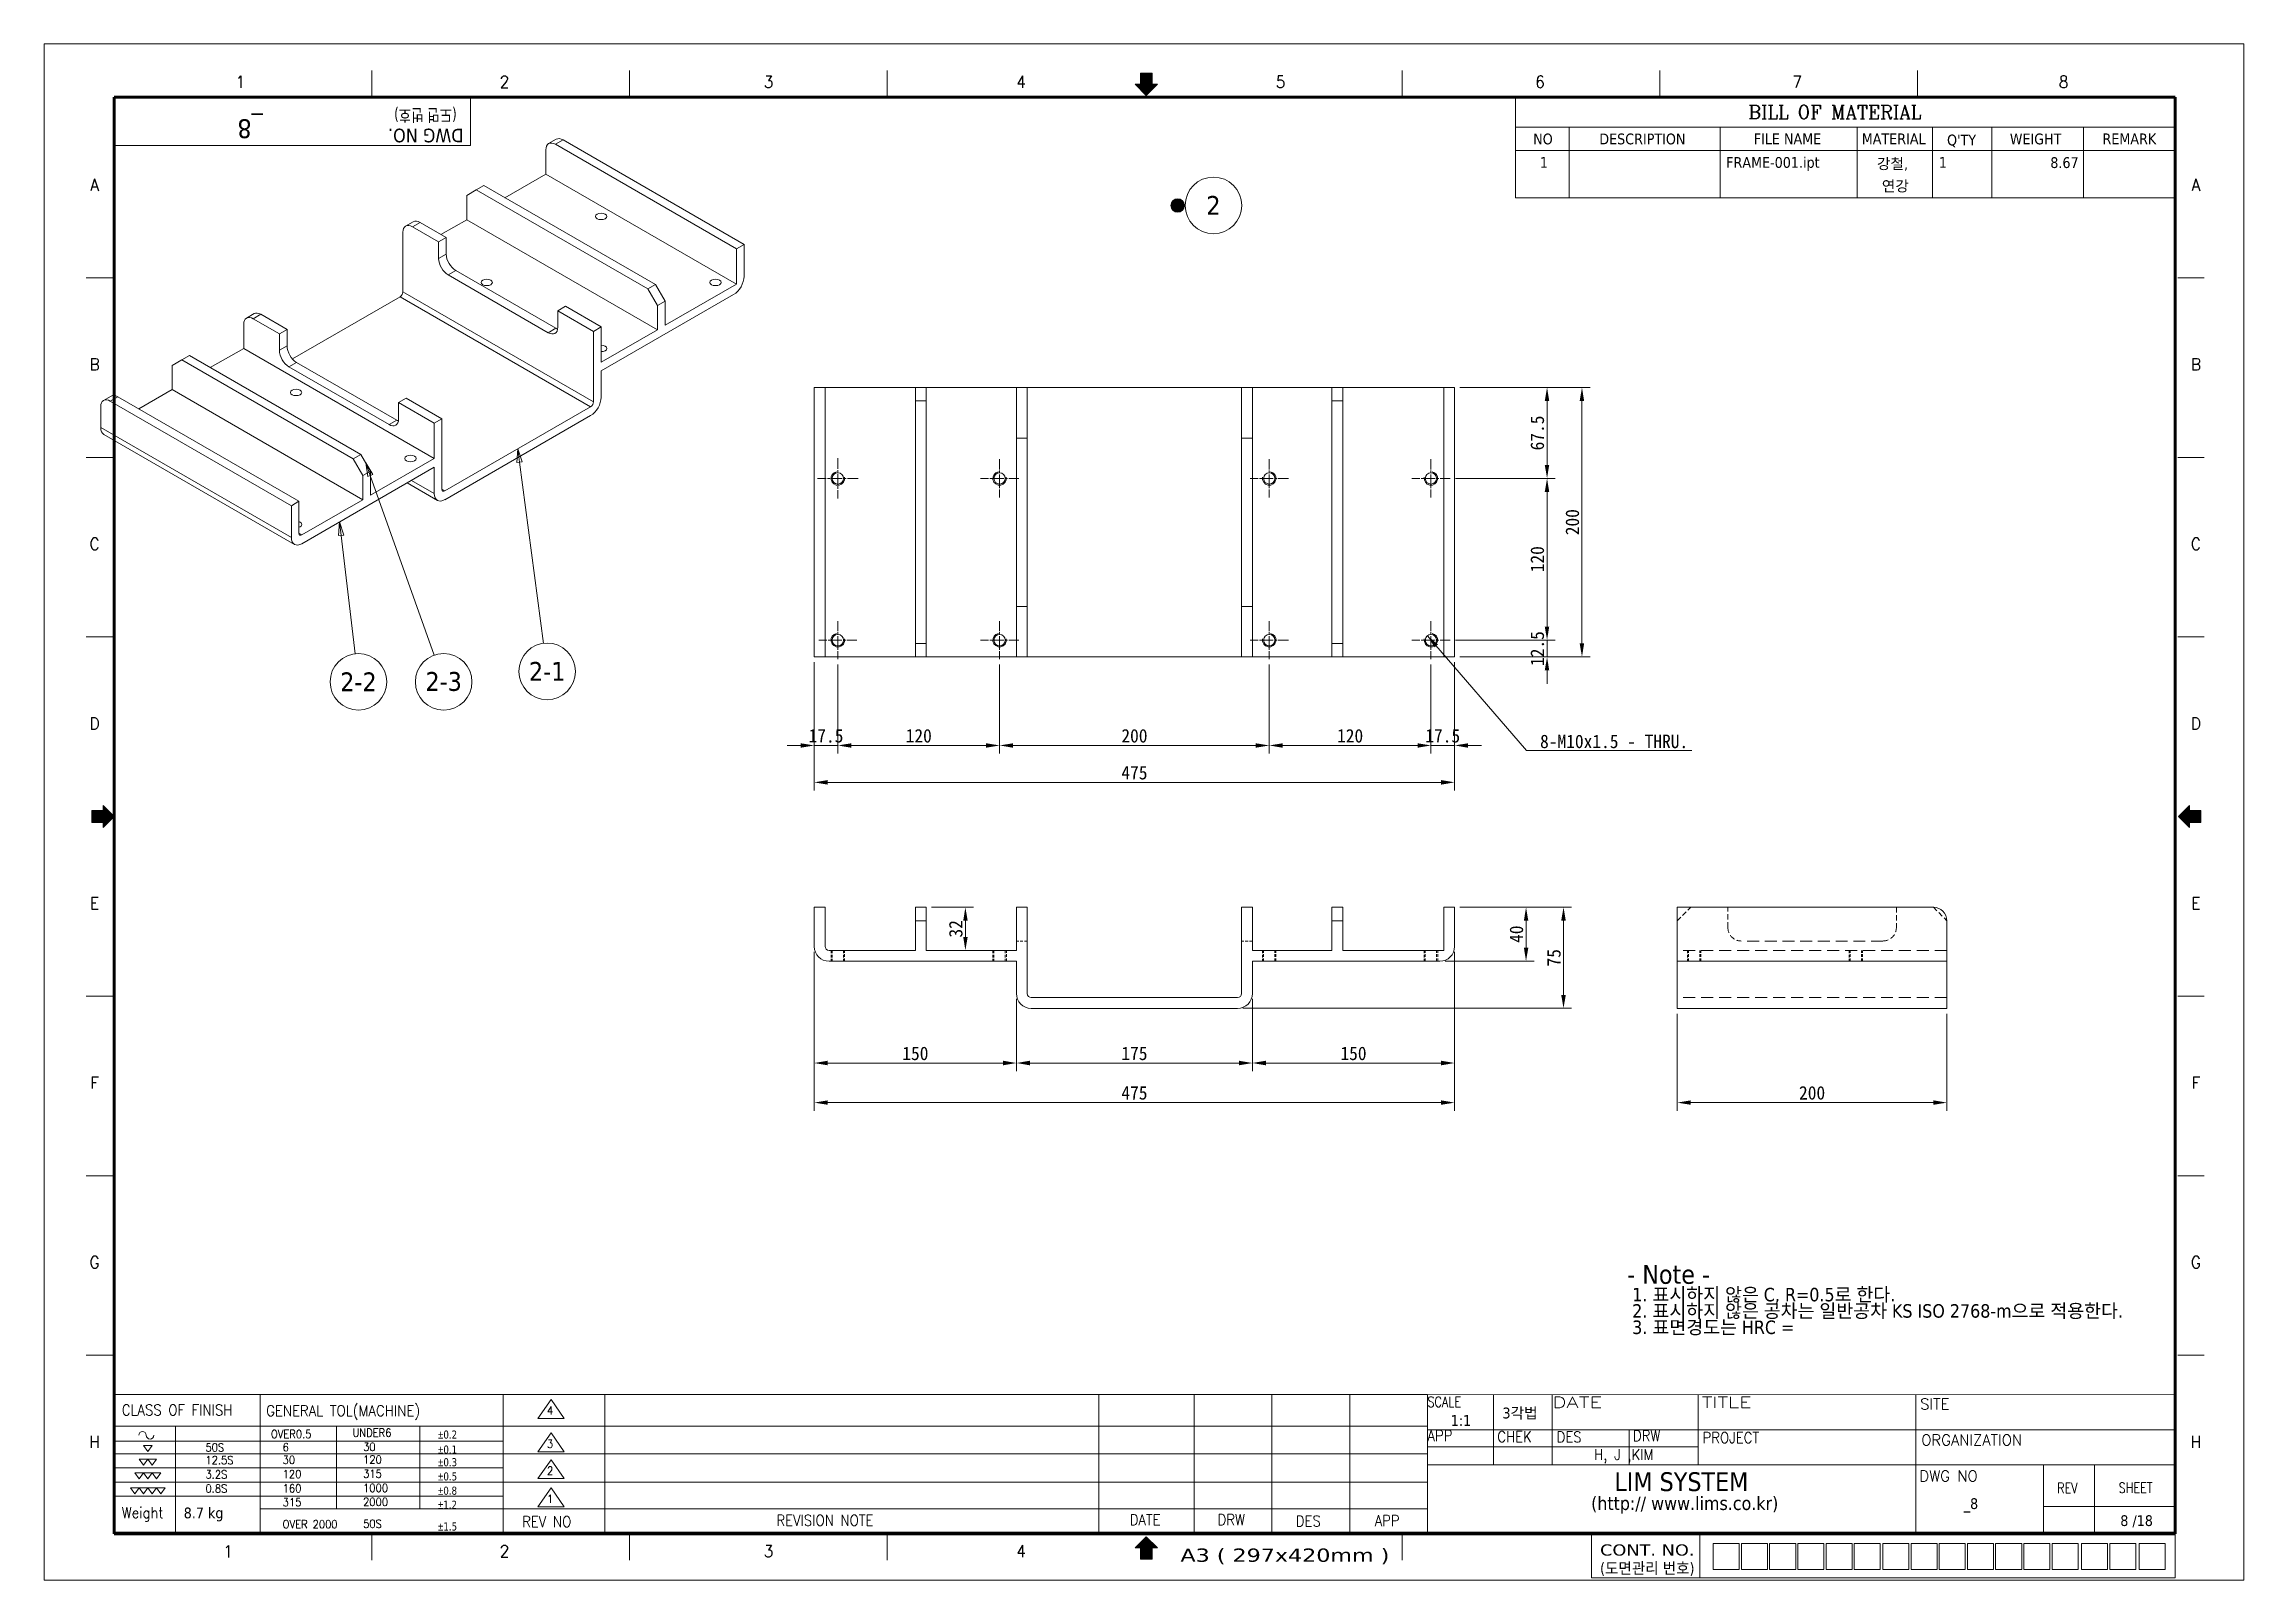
# Model space of a CAD drawing. Header units: millimetres. Extents: x 24 to 1656, y 24 to 1164.
import ezdxf
from ezdxf.enums import TextEntityAlignment as Align

# ---------------------------------------------------------------- set-up
doc = ezdxf.new("R2010")
doc.units = ezdxf.units.MM
doc.header["$LTSCALE"] = 4
doc.linetypes.add('CHAIN', pattern=[0.3543, 0.2362, -0.0295, 0.0591, -0.0295])
doc.linetypes.add('HIDDEN', pattern=[9.525, 6.35, -3.175])
doc.layers.get('0').update_dxf_attribs({"lineweight": 18})
for name, color, linetype, lineweight in [('SkizziergeometrieWIN-ISO', 7, 'Continuous', 50), ('가는실선_A4', 7, 'Continuous', 5), ('경계(ISO)', 7, 'Continuous', 70), ('굵은실선_A3', 7, 'Continuous', 18), ('제목(ISO)', 7, 'Continuous', 50)]:
    doc.layers.add(name, color=color, linetype=linetype, lineweight=lineweight)
for name, color, linetype, lineweight, true_color in [('가는실선_A3', 9, 'Continuous', 5, 0x808080), ('가는실선중심선_A3', 1, 'Continuous', 5, 0xff0000), ('가는파선_A3', 7, 'HIDDEN', 13, 0x008000), ('해치선_A3', 1, 'Continuous', 5, 0xff0000)]:
    doc.layers.add(name, color=color, linetype=linetype, lineweight=lineweight, true_color=true_color)
doc.styles.add('_ __ (ISO)', font='tahoma.ttf')
doc.styles.add('A3_DS_PartList', font='RomanC.shx')
doc.styles.add('A3_DS_TB02', font='tahoma.ttf')
doc.styles.add('ROMANC_37', font='tahoma.ttf')
doc.styles.add('ROMANC_61', font='ROMANC.shx')
doc.styles.add('주 텍스트 (ISO)', font='tahoma.ttf')
doc.styles.add('주문자_A3(3.5)', font='tahoma.ttf')
doc.styles.add('치수문자_A3(2.5)', font='')
doc.styles.add('텍스트 스타일12', font='tahoma.ttf')
doc.styles.add('텍스트 스타일171', font='ROMANC.shx', dxfattribs={"width": 0.9})
doc.styles.add('텍스트 스타일206', font='ROMANC.shx', dxfattribs={"width": 1.11072})
doc.styles.add('텍스트 스타일208', font='ROMANC.shx', dxfattribs={"width": 1.194322})
doc.styles.add('텍스트 스타일211', font='ROMANC.shx', dxfattribs={"width": 0.9})
doc.styles.add('텍스트 스타일213', font='RomanC.shx', dxfattribs={"width": 0.9})
doc.styles.add('텍스트 스타일233', font='RomanC.shx')
doc.styles.add('텍스트 스타일36', font='ROMANC.shx', dxfattribs={"width": 0.941937})
doc.styles.add('텍스트 스타일42', font='tahoma.ttf', dxfattribs={"width": 1.378837})
doc.styles.add('텍스트 스타일46', font='tahoma.ttf', dxfattribs={"width": 0.862937})
doc.styles.add('텍스트 스타일48', font='tahoma.ttf', dxfattribs={"width": 1.258573})
doc.styles.add('텍스트 스타일52', font='tahoma.ttf', dxfattribs={"width": 0.8})
doc.styles.add('텍스트 스타일65', font='romans.shx', dxfattribs={"width": 0.8})
doc.styles.get('치수문자_A3(2.5)').set_extended_font_data('GulimChe')
doc.dimstyles.new('치수_A3(2.5)', dxfattribs={"dimscale": 4, "dimtxt": 2.5, "dimasz": 2.5, "dimexe": 1.5, "dimexo": 1, "dimgap": 0.5, "dimtad": 1, "dimtoh": 1, "dimdec": 1, "dimrnd": 1e-08, "dimdsep": 46, "dimtxsty": '치수문자_A3(2.5)', "dimcen": 0.09, "dimdle": 10, "dimclrd": 8, "dimclre": 8, "dimclrt": 7, "dimadec": 1, "dimazin": 2, "dimtfac": 0.8, "dimtmove": 0, "dimatfit": 3, "dimfxl": 1, "dimtolj": 1, "dimtzin": 0, "dimlwd": -1, "dimlwe": -1, "dimarcsym": 0})
doc.dimstyles.new('치수_A3(2.5)$7', dxfattribs={"dimscale": 4, "dimtxt": 2.5, "dimasz": 2.5, "dimexe": 1.5, "dimexo": 1, "dimgap": 0.5, "dimtad": 1, "dimtoh": 1, "dimdec": 1, "dimrnd": 1e-08, "dimdsep": 46, "dimtxsty": '치수문자_A3(2.5)', "dimcen": 0.09, "dimdle": 10, "dimclrd": 256, "dimclre": 8, "dimclrt": 7, "dimadec": 1, "dimazin": 2, "dimtfac": 0.8, "dimtmove": 0, "dimatfit": 3, "dimfxl": 1, "dimtolj": 1, "dimtzin": 0, "dimlwd": -1, "dimlwe": -1, "dimarcsym": 0})

msp = doc.modelspace()

# ---------------------------------------------------------------- texts
at = {"layer": '가는실선_A3', "color": 7, "insert": (1133.82, 641.25), "char_height": 10, "width": 113.8736, "attachment_point": 7, "line_spacing_factor": 0.4375, "style": '치수문자_A3(2.5)'}
msp.add_mtext('{8-M10x1.5 - \\f굴림체|b0|i0;T\\f굴림체|b0|i0;HRU.}', dxfattribs=at)

# ---------------------------------------------------------------- blocks, each defined once
blk = doc.blocks.new('경계 A3_경계')
for points in [[(405.98, 148.76), (403.92, 148.76), (403.92, 149.72), (401.86, 147.66), (403.92, 145.6), (403.92, 146.56), (405.98, 146.56)], [(211.52, 9.9), (211.52, 11.96), (212.48, 11.96), (210.42, 14.01), (208.36, 11.96), (209.32, 11.96), (209.32, 9.9)]]:
    blk.add_hatch(color=7).paths.add_polyline_path(points)
at = {"layer": '가는실선_A3'}
blk.add_hatch(color=7, dxfattribs=at).paths.add_polyline_path([(14.9, 148.76), (14.9, 146.56), (16.96, 146.56), (16.96, 145.6), (19.02, 147.66), (16.96, 149.72), (16.96, 148.76)])
at = {"layer": '해치선_A3'}
blk.add_hatch(color=7, dxfattribs=at).paths.add_polyline_path([(211.52, 283.53), (212.48, 283.53), (210.42, 281.47), (208.36, 283.53), (209.32, 283.53), (209.32, 285.59), (211.52, 285.59)])
for p, q in [((208.36, 283.53), (209.32, 283.53)), ((210.42, 281.47), (208.36, 283.53)), ((209.32, 285.59), (211.52, 285.59)), ((209.32, 283.53), (209.32, 285.59)), ((211.52, 285.59), (211.52, 283.53)), ((211.52, 283.53), (212.48, 283.53)), ((403.92, 149.72), (401.86, 147.66)), ((401.86, 147.66), (403.92, 145.6)), ((403.92, 148.76), (403.92, 149.72)), ((405.98, 148.76), (403.92, 148.76)), ((405.98, 146.56), (405.98, 148.76)), ((403.92, 146.56), (405.98, 146.56)), ((403.92, 145.6), (403.92, 146.56)), ((210.42, 14.01), (208.36, 11.96)), ((212.48, 11.96), (210.42, 14.01)), ((292.99, 6.43), (292.99, 14.6)), ((208.36, 11.96), (209.32, 11.96)), ((209.32, 11.96), (209.32, 9.9)), ((209.32, 9.9), (211.52, 9.9)), ((211.52, 9.9), (211.52, 11.96)), ((211.52, 11.96), (212.48, 11.96))]:
    blk.add_line(p, q)
at = {"color": 7}
for p, q in [((16.96, 148.76), (14.9, 148.76)), ((14.9, 148.76), (14.9, 146.56)), ((16.96, 149.72), (16.96, 148.76)), ((19.02, 147.66), (16.96, 149.72)), ((16.96, 145.6), (19.02, 147.66)), ((403.92, 149.72), (401.86, 147.66)), ((401.86, 147.66), (403.92, 145.6)), ((403.92, 148.76), (403.92, 149.72)), ((405.98, 148.76), (403.92, 148.76)), ((405.98, 146.56), (405.98, 148.76)), ((14.9, 146.56), (16.96, 146.56)), ((16.96, 146.56), (16.96, 145.6)), ((403.92, 145.6), (403.92, 146.56)), ((403.92, 146.56), (405.98, 146.56)), ((210.42, 14.01), (208.36, 11.96)), ((212.48, 11.96), (210.42, 14.01)), ((208.36, 11.96), (209.32, 11.96)), ((209.32, 11.96), (209.32, 9.9)), ((209.32, 9.9), (211.52, 9.9)), ((211.52, 9.9), (211.52, 11.96)), ((211.52, 11.96), (212.48, 11.96))]:
    blk.add_line(p, q, dxfattribs=at)
at = {"layer": 'SkizziergeometrieWIN-ISO', "lineweight": 18}
for p, q in [((6, 291), (414, 291)), ((6, 6), (6, 291)), ((414, 291), (414, 6)), ((414, 6), (6, 6))]:
    blk.add_line(p, q, dxfattribs=at)
at = {"layer": '가는실선_A3', "color": 7}
for p, q in [((66.79, 281.16), (66.79, 286.06)), ((114.57, 281.16), (114.57, 286.06)), ((162.34, 281.16), (162.34, 286.06)), ((257.9, 281.16), (257.9, 286.06)), ((305.67, 281.16), (305.67, 286.06)), ((353.45, 281.16), (353.45, 286.06)), ((18.75, 247.62), (13.85, 247.62)), ((401.71, 247.62), (406.61, 247.62)), ((18.75, 214.3), (13.85, 214.3)), ((401.71, 214.3), (406.61, 214.3)), ((18.75, 180.98), (13.85, 180.98)), ((401.71, 180.98), (406.61, 180.98)), ((14.9, 148.76), (16.96, 148.76)), ((14.9, 146.56), (14.9, 148.76)), ((16.96, 148.76), (16.96, 149.72)), ((16.96, 149.72), (19.02, 147.66)), ((19.02, 147.66), (16.96, 145.6)), ((16.96, 146.56), (14.9, 146.56)), ((16.96, 145.6), (16.96, 146.56)), ((18.75, 114.34), (13.85, 114.34)), ((401.71, 114.34), (406.61, 114.34)), ((18.75, 81.02), (13.85, 81.02)), ((401.71, 81.02), (406.61, 81.02)), ((18.75, 47.7), (13.85, 47.7)), ((18.75, 47.7), (13.85, 47.7)), ((401.71, 47.7), (406.61, 47.7)), ((66.79, 14.6), (66.79, 9.7)), ((66.79, 14.6), (66.79, 9.7)), ((114.57, 14.6), (114.57, 9.7)), ((162.34, 14.6), (162.34, 9.7)), ((257.9, 14.6), (257.9, 9.7)), ((313.09, 14.6), (313.09, 6.55)), ((315.58, 12.77), (315.58, 7.95)), ((315.58, 12.77), (320.4, 12.77)), ((320.4, 12.77), (320.4, 7.95)), ((320.81, 12.77), (320.81, 7.95)), ((320.81, 12.77), (325.63, 12.77)), ((325.63, 12.77), (325.63, 7.95)), ((326.03, 12.77), (326.03, 7.95)), ((326.03, 12.77), (330.86, 12.77)), ((330.86, 12.77), (330.86, 7.95)), ((331.26, 12.77), (336.09, 12.77)), ((331.26, 12.77), (331.26, 7.95)), ((336.09, 12.77), (336.09, 7.95)), ((336.49, 12.77), (336.49, 7.95)), ((336.49, 12.77), (341.31, 12.77)), ((341.31, 12.77), (341.31, 7.95)), ((341.72, 12.77), (341.72, 7.95)), ((341.72, 12.77), (346.54, 12.77)), ((346.54, 12.77), (346.54, 7.95)), ((347.03, 12.77), (351.86, 12.77)), ((347.03, 12.77), (347.03, 7.95)), ((351.86, 12.77), (351.86, 7.95)), ((352.26, 12.77), (352.26, 7.95)), ((352.26, 12.77), (357.09, 12.77)), ((357.09, 12.77), (357.09, 7.95)), ((357.49, 12.77), (357.49, 7.95)), ((357.49, 12.77), (362.31, 12.77)), ((362.31, 12.77), (362.31, 7.95)), ((362.72, 12.77), (362.72, 7.95)), ((362.72, 12.77), (367.54, 12.77)), ((367.54, 12.77), (367.54, 7.95)), ((367.94, 12.77), (372.77, 12.77)), ((367.94, 12.77), (367.94, 7.95)), ((372.77, 12.77), (372.77, 7.95)), ((373.17, 12.77), (373.17, 7.95)), ((373.17, 12.77), (378, 12.77)), ((378, 12.77), (378, 7.95)), ((378.4, 12.77), (378.4, 7.95)), ((378.4, 12.77), (383.22, 12.77)), ((383.22, 12.77), (383.22, 7.95)), ((383.88, 12.77), (388.7, 12.77)), ((383.88, 12.77), (383.88, 7.95)), ((388.7, 12.77), (388.7, 7.95)), ((389.1, 12.77), (389.1, 7.95)), ((389.1, 12.77), (393.93, 12.77)), ((393.93, 12.77), (393.93, 7.95)), ((394.55, 12.77), (394.55, 7.95)), ((394.55, 12.77), (399.37, 12.77)), ((399.37, 12.77), (399.37, 7.95)), ((401.22, 14.6), (401.22, 6.43)), ((292.99, 6.43), (401.22, 6.43)), ((315.58, 7.95), (320.4, 7.95)), ((320.81, 7.95), (325.63, 7.95)), ((326.03, 7.95), (330.86, 7.95)), ((331.26, 7.95), (336.09, 7.95)), ((336.49, 7.95), (341.31, 7.95)), ((341.72, 7.95), (346.54, 7.95)), ((347.03, 7.95), (351.86, 7.95)), ((352.26, 7.95), (357.09, 7.95)), ((357.49, 7.95), (362.31, 7.95)), ((362.72, 7.95), (367.54, 7.95)), ((367.94, 7.95), (372.77, 7.95)), ((373.17, 7.95), (378, 7.95)), ((378.4, 7.95), (383.22, 7.95)), ((383.88, 7.95), (388.7, 7.95)), ((389.1, 7.95), (393.93, 7.95)), ((394.55, 7.95), (399.37, 7.95))]:
    blk.add_line(p, q, dxfattribs=at)
at = {"layer": '가는실선_A3', "color": 7, "lineweight": 60}
for p, q in [((19.02, 281.16), (19.02, 14.6)), ((401.22, 281.16), (19.02, 281.16)), ((401.22, 14.6), (401.22, 281.16)), ((19.02, 14.6), (401.22, 14.6))]:
    blk.add_line(p, q, dxfattribs=at)
at = {"layer": '가는실선_A3', "color": 7, "lineweight": 13}
for p in [(85.08, 280.98), (19.02, 272.16)]:
    blk.add_line(p, (85.08, 272.16), dxfattribs=at)
at = {"layer": '굵은실선_A3'}
blk.add_line((212.48, 283.53), (210.42, 281.47), dxfattribs=at)
at = {"layer": '가는실선_A3', "color": 7, "style": '텍스트 스타일36', "width": 0.941937}
for s, p in [('1', (42.42, 283.98)), ('2', (91.4, 283.98)), ('3', (140.38, 283.98)), ('4', (187.21, 283.98)), ('5', (235.33, 283.98)), ('6', (283.45, 283.98)), ('7', (331.14, 283.98)), ('8', (380.55, 283.98)), ('A', (15.38, 264.88)), ('A', (405.08, 264.88)), ('B', (15.38, 231.56)), ('B', (405.08, 231.56)), ('C', (15.38, 198.24)), ('C', (405.08, 198.24)), ('D', (15.38, 164.92)), ('D', (405.08, 164.92)), ('E', (15.38, 131.6)), ('E', (405.08, 131.6)), ('F', (15.38, 98.28)), ('F', (405.08, 98.28)), ('G', (15.38, 64.96)), ('G', (405.08, 64.96)), ('H', (15.38, 31.64)), ('H', (405.08, 31.64)), ('1', (40.11, 11.29)), ('2', (91.4, 11.34)), ('3', (140.38, 11.34)), ('4', (187.21, 11.34))]:
    blk.add_text(s, height=2.2, dxfattribs=at).set_placement(p, align=Align.MIDDLE_CENTER)
at = {"layer": '가는실선_A3', "color": 7, "style": '텍스트 스타일52', "width": 0.8}
blk.add_text('(도면 번호)', height=2.293, rotation=180, dxfattribs=at).set_placement((82.53, 278.93))
at = {"layer": '가는실선_A3', "color": 7, "style": 'ROMANC_37'}
blk.add_text('DWG NO.', height=2.527, rotation=180, dxfattribs=at).set_placement((83.82, 275.28))
at = {"layer": '가는실선_A3', "color": 7}
for s, height, style, width, p, p2 in [('CONT. NO.', 2.084, '텍스트 스타일48', 1.258564, (294.58, 10.53), (312.09, 10.53)), ('A3 ( 297x420mm )', 2.463, '텍스트 스타일42', 1.378315, (216.76, 9.38), (255.51, 9.38)), ('(도면관리 번호)', 2.084, '텍스트 스타일46', 0.982376, (294.58, 7.15), (312.09, 7.15))]:
    blk.add_text(s, height=height, dxfattribs=dict(at, style=style, width=width)).set_placement(p, p2, align=Align.FIT)
at = {"layer": '경계(ISO)', "insert": (44.22, 275.84), "char_height": 3.5, "attachment_point": 5, "rotation": 180, "style": '주 텍스트 (ISO)'}
blk.add_mtext('_8 ', dxfattribs=at)
blk = doc.blocks.new('제목 블록 A3_표제란')
at = {"layer": '가는실선_A4', "lineweight": 13}
for p, q in [((25.42, 38.66), (269.12, 38.66)), ((208.17, 38.66), (208.17, 13.12)), ((269.12, 38.66), (407.77, 38.63)), ((25.42, 32.81), (269.12, 32.81))]:
    blk.add_line(p, q, dxfattribs=at)
at = {"layer": '가는실선_A4'}
for p, q in [((25.42, 13.12), (25.42, 38.66)), ((52.65, 38.66), (52.65, 13.12)), ((97.69, 38.66), (97.69, 13.12)), ((106.58, 37.75), (104.15, 34.26)), ((109.02, 34.26), (106.58, 37.75)), ((116.56, 13.12), (116.56, 38.69)), ((225.83, 38.66), (225.83, 12.86)), ((240.26, 38.66), (240.26, 12.86)), ((254.69, 38.66), (254.69, 13.12)), ((281.38, 38.66), (281.38, 25.66)), ((292.25, 38.65), (292.25, 25.66)), ((319.29, 38.65), (319.29, 25.66)), ((407.76, 13.12), (407.77, 38.63)), ((36.93, 32.81), (36.93, 19.82)), ((66.8, 32.81), (66.8, 17.47)), ((82.25, 32.81), (82.25, 17.47)), ((104.15, 34.26), (109.02, 34.26)), ((97.69, 30.03), (25.42, 30.03)), ((30.98, 29.24), (32.59, 29.24)), ((31.78, 28.13), (30.98, 29.24)), ((32.59, 29.24), (31.78, 28.13)), ((106.58, 31.55), (104.15, 28.06)), ((109.02, 28.06), (106.58, 31.55)), ((306.52, 32.15), (306.52, 25.66)), ((97.69, 25.05), (25.42, 25.05)), ((30.19, 26.66), (31.8, 26.66)), ((30.99, 25.55), (30.19, 26.66)), ((31.8, 26.66), (30.99, 25.55)), ((31.8, 26.66), (33.4, 26.66)), ((32.6, 25.55), (31.8, 26.66)), ((33.4, 26.66), (32.6, 25.55)), ((104.15, 28.06), (109.02, 28.06)), ((106.58, 26.57), (104.15, 23.08)), ((109.02, 23.08), (106.58, 26.57)), ((28.59, 21.34), (30.19, 21.34)), ((29.39, 20.23), (28.59, 21.34)), ((29.38, 24.16), (30.98, 24.16)), ((30.18, 23.05), (29.38, 24.16)), ((30.19, 21.34), (29.39, 20.23)), ((30.98, 24.16), (30.18, 23.05)), ((30.19, 21.34), (31.8, 21.34)), ((31, 20.23), (30.19, 21.34)), ((30.98, 24.16), (32.59, 24.16)), ((31.79, 23.05), (30.98, 24.16)), ((31.8, 21.34), (31, 20.23)), ((32.59, 24.16), (31.79, 23.05)), ((31.8, 21.34), (33.41, 21.34)), ((32.6, 20.23), (31.8, 21.34)), ((32.59, 24.16), (34.2, 24.16)), ((33.39, 23.05), (32.59, 24.16)), ((33.41, 21.34), (32.6, 20.23)), ((34.2, 24.16), (33.39, 23.05)), ((33.41, 21.34), (35.01, 21.34)), ((34.21, 20.23), (33.41, 21.34)), ((35.01, 21.34), (34.21, 20.23)), ((104.15, 23.08), (109.02, 23.08)), ((106.58, 21.34), (104.15, 17.85)), ((109.02, 17.85), (106.58, 21.34)), ((97.69, 19.82), (25.42, 19.82)), ((36.93, 19.82), (36.93, 13.12)), ((104.15, 17.85), (109.02, 17.85)), ((25.42, 13.12), (407.76, 13.12)), ((208.17, 13.12), (25.42, 13.12))]:
    blk.add_line(p, q, dxfattribs=at)
at = {"layer": '가는실선_A4', "color": 7}
for p, q in [((269.12, 13.12), (269.12, 38.66)), ((359.7, 38.64), (359.69, 13.12)), ((269.12, 32.15), (407.77, 32.15)), ((269.09, 27.68), (25.42, 27.68)), ((407.76, 25.66), (269.12, 25.66)), ((383.36, 25.66), (383.36, 13.12)), ((269.12, 22.4), (25.42, 22.4)), ((269.12, 17.47), (52.65, 17.47)), ((383.36, 17.91), (407.76, 17.92))]:
    blk.add_line(p, q, dxfattribs=at)
at = {"layer": '가는실선_A4', "color": 7, "linetype": 'Continuous'}
blk.add_line((392.85, 25.66), (392.85, 13.12), dxfattribs=at)
at = {"layer": '가는실선_A4'}
for centre, start, end in [((30.81, 31.11), 0, 180), ((32.21, 31.11), 180, 0)]:
    blk.add_arc(centre, 0.698, start, end, dxfattribs=at)
at = {"layer": '제목(ISO)', "color": 208, "lineweight": 5, "true_color": 0x400040}
blk.add_line((269.12, 28.95), (319.29, 28.95), dxfattribs=at)
at = {"layer": '가는실선_A3', "color": 7, "style": '텍스트 스타일12'}
blk.add_attdef('질량\\P1;_001', (38.46, 15.71), '', height=2, dxfattribs=at)
at = {"layer": '가는실선_A4', "color": 7}
for s, height, style, width, p in [('CLASS OF FINISH', 2, '텍스트 스타일171', 0.9, (26.97, 34.81)), ('GENERAL TOL(MACHINE)', 2, '텍스트 스타일171', 0.9, (53.76, 34.67)), ('SCALE', 1.911, '텍스트 스타일65', 0.8, (269.12, 36.36)), ('4', 1.5, '텍스트 스타일211', 0.9, (105.83, 34.98)), ('50S', 1.5, '텍스트 스타일211', 0.9, (42.49, 28.11)), ('OVER0.5', 1.5, '텍스트 스타일211', 0.9, (54.63, 30.6)), ('6', 1.5, '텍스트 스타일211', 0.9, (56.81, 28.15)), ('UNDER6', 1.5, '텍스트 스타일211', 0.9, (69.75, 30.85)), ('30', 1.5, '텍스트 스타일211', 0.9, (71.73, 28.22)), ('3', 1.5, '텍스트 스타일211', 0.9, (105.83, 28.78)), ('APP', 2, '텍스트 스타일171', 0.9, (269.12, 30.05)), ('CHEK', 2, '텍스트 스타일171', 0.9, (282.07, 29.86)), ('DES', 2, '텍스트 스타일171', 0.9, (293.07, 29.82)), ('DRW', 2, '텍스트 스타일171', 0.9, (307.23, 30.03)), ('PROJECT', 2, '텍스트 스타일171', 0.9, (320.13, 29.68)), ('3.2S', 1.5, '텍스트 스타일211', 0.9, (42.49, 23.12)), ('12.5S', 1.5, '텍스트 스타일211', 0.9, (42.49, 25.76)), ('30', 1.5, '텍스트 스타일211', 0.9, (56.81, 25.8)), ('120', 1.5, '텍스트 스타일211', 0.9, (56.81, 23.16)), ('315', 1.5, '텍스트 스타일211', 0.9, (71.73, 23.23)), ('120', 1.5, '텍스트 스타일211', 0.9, (71.73, 25.86)), ('2', 1.5, '텍스트 스타일211', 0.9, (105.83, 23.8)), ('H, J ,KIM', 2, '텍스트 스타일171', 0.9, (300.03, 26.54)), ('0.8S', 1.5, '텍스트 스타일211', 0.9, (42.49, 20.48)), ('160', 1.5, '텍스트 스타일211', 0.9, (56.81, 20.52)), ('1000', 1.5, '텍스트 스타일213', 0.9, (71.72, 20.59)), ('REV', 1.911, '텍스트 스타일65', 0.8, (385.9, 20.39)), ('SHEET', 1.911, '텍스트 스타일65', 0.8, (397.3, 20.42)), ('Weight', 2, '텍스트 스타일171', 0.9, (26.97, 15.76)), ('315', 1.5, '텍스트 스타일213', 0.9, (56.81, 17.94)), ('2000', 1.5, '텍스트 스타일211', 0.9, (71.72, 18.01)), ('1', 1.5, '텍스트 스타일211', 0.9, (105.83, 18.57)), ('REVISION NOTE', 2, '텍스트 스타일171', 0.9, (148.38, 14.33)), ('DATE', 2, '텍스트 스타일171', 0.9, (213.9, 14.44)), ('DRW', 2, '텍스트 스타일171', 0.9, (230.19, 14.46)), ('OVER 2000', 1.5, '텍스트 스타일211', 0.9, (56.81, 13.87)), ('50S', 1.5, '텍스트 스타일211', 0.9, (71.73, 13.94)), ('REV NO', 2, '텍스트 스타일171', 0.9, (101.23, 14.1)), ('DES', 2, '텍스트 스타일171', 0.9, (244.7, 14.2)), ('APP', 2, '텍스트 스타일171', 0.9, (259.32, 14.27))]:
    blk.add_text(s, height=height, dxfattribs=dict(at, style=style, width=width)).set_placement(p)
for s, style, width, p, p2 in [('DATE', '텍스트 스타일208', 1.22262, (292.31, 36.23), (301.51, 36.23)), ('TITLE', '텍스트 스타일206', 1.136317, (320.02, 36.23), (329.22, 36.23))]:
    blk.add_text(s, height=2, dxfattribs=dict(at, style=style, width=width)).set_placement(p, p2, align=Align.FIT)
at = {"layer": '가는실선_A4', "color": 7, "style": '텍스트 스타일233'}
for s, p in [('SITE', (360.5, 35.93)), ('ORGANIZATION', (360.7, 29.24)), ('DWG NO', (360.36, 22.57))]:
    blk.add_text(s, height=2, dxfattribs=at).set_placement(p)
at = {"layer": '가는실선_A4', "color": 7}
for s, insert, char_height, attachment_point, style in [('\\fTahoma|b0|i0;\\H2.0000;3각법', (283.03, 35.14), 2, 4, '주문자_A3(3.5)'), ('\\fAIGDT|b0|i0;\\W0.90;\\H1.5000;`\\fTahoma|b0|i0;\\W0.90;\\H1.5000;0.2', (85.63, 30.47), 1.5, 7, 'ROMANC_61'), ('\\fAIGDT|b0|i0;\\W0.90;\\H1.5000;`\\fTahoma|b0|i0;\\W0.90;\\H1.5000;0.1', (85.63, 27.69), 1.5, 7, 'ROMANC_61'), ('\\fAIGDT|b0|i0;\\W0.90;\\H1.5000;`\\fTahoma|b0|i0;\\W0.90;\\H1.5000;0.3', (85.63, 25.34), 1.5, 7, 'ROMANC_61'), ('\\fAIGDT|b0|i0;\\W0.90;\\H1.5000;`\\fTahoma|b0|i0;\\W0.90;\\H1.5000;0.5', (85.63, 22.71), 1.5, 7, 'ROMANC_61'), ('\\fAIGDT|b0|i0;\\W0.90;\\H1.5000;`\\fTahoma|b0|i0;\\W0.90;\\H1.5000;0.8', (85.62, 20.06), 1.5, 7, 'ROMANC_61'), ('\\fAIGDT|b0|i0;\\W0.90;\\H1.5000;`\\fTahoma|b0|i0;\\W0.90;\\H1.5000;1.2', (85.62, 17.48), 1.5, 7, 'ROMANC_61'), ('\\fAIGDT|b0|i0;\\W0.90;\\H1.5000;`\\fTahoma|b0|i0;\\W0.90;\\H1.5000;1.5', (85.63, 13.42), 1.5, 7, 'ROMANC_61')]:
    blk.add_mtext(s, dxfattribs=dict(at, insert=insert, char_height=char_height, attachment_point=attachment_point, style=style))
at = {"layer": '가는실선_A4', "char_height": 2, "style": '주 텍스트 (ISO)'}
for s, insert, attachment_point in [('\\fTahoma|b0|i0;\\H2.0000;_8 ', (369.91, 18.11), 5), ('\\fTahoma|b0|i0;\\H2.0000;8 /18 ', (400.63, 16.28), 2)]:
    blk.add_mtext(s, dxfattribs=dict(at, insert=insert, attachment_point=attachment_point))
at = {"layer": '가는실선_A4', "color": 7, "style": '텍스트 스타일12'}
blk.add_attdef('설명', text='', height=2, dxfattribs=at).set_placement((331.27, 35.73), align=Align.MIDDLE_LEFT)
blk.add_attdef('SCALE_001', (273.43, 32.87), '', height=2, dxfattribs=at)
blk.add_attdef('프로젝트', text='', height=2, dxfattribs=at).set_placement((340.77, 28.27), align=Align.MIDDLE_CENTER)
at = {"layer": '가는실선_A4', "style": '텍스트 스타일12'}
blk.add_attdef('리비전_번호', text='', height=2, dxfattribs=at).set_placement((388.38, 15.27), align=Align.MIDDLE_CENTER)
at = {"layer": '제목(ISO)', "char_height": 3.5, "attachment_point": 1, "style": '주 텍스트 (ISO)'}
for s, insert, line_spacing_factor in [('- Note -\\P{\\H0.71429x; 1. \\fGulim|b0|i0|c129|p50;표시하지 않은 \\fTahoma|b0|i0|c129|p34;C, R=0.5\\fGulim|b0|i0|c129|p50;로 한다\\fTahoma|b0|i0|c129|p34;.\\H1.54068x; \\H0.64906x;\\P 2. \\fGulim|b0|i0|c129|p50;표시하지 않은 공차는 일반공차 \\fTahoma|b0|i0|c129|p34;KS ISO 2768-m\\fGulim|b0|i0|c129|p50;으로 적용한다\\fTahoma|b0|i0|c129|p34;.\\H1.32612x; \\H0.75408x;\\P 3. \\fGulim|b0|i0|c129|p50;표면경도는 \\fTahoma|b0|i0|c129|p34;HRC = \\H1.31974x; }', (306.15, 62.72), 0.727683), ('{\\H1x;    LIM SYSTEM\\H0.71429x;  \\P (http:// www.lims.co.kr)\\H1.44773x; }', (298.53, 24.26), 0.771785)]:
    blk.add_mtext(s, dxfattribs=dict(at, insert=insert, line_spacing_factor=line_spacing_factor))
at = {"layer": '제목(ISO)', "style": '텍스트 스타일12'}
for tag, p in [('관리자', (373.93, 36.39)), ('공급업자', (383.08, 28.64))]:
    blk.add_attdef(tag, text='', height=2, dxfattribs=at).set_placement(p, align=Align.TOP_LEFT)
blk = doc.blocks.new('*D16')
at = {"layer": 'Defpoints', "color": 0, "transparency": 16777216}
for p in [(595.4, 494.3), (745.4, 459.3), (745.4, 407.7)]:
    blk.add_point(p, dxfattribs=at)
at = {"layer": '가는실선_A4', "color": 8, "transparency": 16777216}
for p, q in [((595.4, 490.3), (595.4, 401.7)), ((745.4, 455.3), (745.4, 401.7)), ((605.4, 407.7), (735.4, 407.7))]:
    blk.add_line(p, q, dxfattribs=at)
for points in [[(605.4, 409.4), (605.4, 406), (595.4, 407.7)], [(735.4, 409.4), (735.4, 406), (745.4, 407.7)]]:
    blk.add_solid(points, dxfattribs=at)
at = {"layer": '가는실선_A4', "color": 7, "transparency": 16777216, "insert": (670.4, 414.8), "char_height": 10, "attachment_point": 5, "style": '치수문자_A3(2.5)'}
blk.add_mtext('\\A1;150', dxfattribs=at)
blk = doc.blocks.new('*D17')
at = {"layer": 'Defpoints', "color": 0, "transparency": 16777216}
for p in [(745.4, 459.3), (920.4, 459.3), (920.4, 407.7)]:
    blk.add_point(p, dxfattribs=at)
at = {"layer": '가는실선_A4', "color": 8, "transparency": 16777216}
for p, q in [((745.4, 455.3), (745.4, 401.7)), ((920.4, 455.3), (920.4, 401.7)), ((755.4, 407.7), (910.4, 407.7))]:
    blk.add_line(p, q, dxfattribs=at)
for points in [[(755.4, 409.4), (755.4, 406), (745.4, 407.7)], [(910.4, 409.4), (910.4, 406), (920.4, 407.7)]]:
    blk.add_solid(points, dxfattribs=at)
at = {"layer": '가는실선_A4', "color": 7, "transparency": 16777216, "insert": (832.9, 414.8), "char_height": 10, "attachment_point": 5, "style": '치수문자_A3(2.5)'}
blk.add_mtext('\\A1;175', dxfattribs=at)
blk = doc.blocks.new('*D18')
at = {"layer": 'Defpoints', "color": 0, "transparency": 16777216}
for p in [(1070.4, 494.3), (920.4, 459.3), (1070.4, 407.7)]:
    blk.add_point(p, dxfattribs=at)
at = {"layer": '가는실선_A4', "color": 8, "transparency": 16777216}
for p, q in [((1070.4, 490.3), (1070.4, 401.7)), ((920.4, 455.3), (920.4, 401.7)), ((930.4, 407.7), (1060.4, 407.7))]:
    blk.add_line(p, q, dxfattribs=at)
for points in [[(930.4, 409.4), (930.4, 406), (920.4, 407.7)], [(1060.4, 409.4), (1060.4, 406), (1070.4, 407.7)]]:
    blk.add_solid(points, dxfattribs=at)
at = {"layer": '가는실선_A4', "color": 7, "transparency": 16777216, "insert": (995.4, 414.8), "char_height": 10, "attachment_point": 5, "style": '치수문자_A3(2.5)'}
blk.add_mtext('\\A1;150', dxfattribs=at)
blk = doc.blocks.new('*D19')
at = {"layer": 'Defpoints', "color": 0, "transparency": 16777216}
for p in [(595.4, 494.3), (1070.4, 494.3), (595.4, 378.3)]:
    blk.add_point(p, dxfattribs=at)
at = {"layer": '가는실선_A4', "color": 8, "transparency": 16777216}
for p, q in [((595.4, 490.3), (595.4, 372.3)), ((1070.4, 490.3), (1070.4, 372.3)), ((1060.4, 378.3), (605.4, 378.3))]:
    blk.add_line(p, q, dxfattribs=at)
for points in [[(605.4, 380), (605.4, 376.7), (595.4, 378.3)], [(1060.4, 380), (1060.4, 376.7), (1070.4, 378.3)]]:
    blk.add_solid(points, dxfattribs=at)
at = {"layer": '가는실선_A4', "color": 7, "transparency": 16777216, "insert": (832.9, 385.5), "char_height": 10, "attachment_point": 5, "style": '치수문자_A3(2.5)'}
blk.add_mtext('\\A1;475', dxfattribs=at)
blk = doc.blocks.new('*D20')
at = {"layer": 'Defpoints', "color": 0, "transparency": 16777216}
for p in [(1070.4, 523.3), (1059.4, 483.3), (1123.4, 483.3)]:
    blk.add_point(p, dxfattribs=at)
at = {"layer": '가는실선_A4', "color": 8, "transparency": 16777216}
for p, q in [((1074.4, 523.3), (1129.4, 523.3)), ((1123.4, 513.3), (1123.4, 493.3)), ((1063.4, 483.3), (1129.4, 483.3))]:
    blk.add_line(p, q, dxfattribs=at)
for points in [[(1121.8, 513.3), (1125.1, 513.3), (1123.4, 523.3)], [(1121.8, 493.3), (1125.1, 493.3), (1123.4, 483.3)]]:
    blk.add_solid(points, dxfattribs=at)
at = {"layer": '가는실선_A4', "color": 7, "transparency": 16777216, "insert": (1116.3, 503.3), "char_height": 10, "attachment_point": 5, "rotation": 90, "style": '치수문자_A3(2.5)'}
blk.add_mtext('\\A1;40', dxfattribs=at)
blk = doc.blocks.new('*D21')
at = {"layer": 'Defpoints', "color": 0, "transparency": 16777216}
for p in [(1070.4, 523.3), (909.4, 448.3), (1151.2, 448.3)]:
    blk.add_point(p, dxfattribs=at)
at = {"layer": '가는실선_A4', "color": 8, "transparency": 16777216}
for p, q in [((1074.4, 523.3), (1157.2, 523.3)), ((1151.2, 513.3), (1151.2, 458.3)), ((913.4, 448.3), (1157.2, 448.3))]:
    blk.add_line(p, q, dxfattribs=at)
for points in [[(1149.5, 513.3), (1152.9, 513.3), (1151.2, 523.3)], [(1149.5, 458.3), (1152.9, 458.3), (1151.2, 448.3)]]:
    blk.add_solid(points, dxfattribs=at)
at = {"layer": '가는실선_A4', "color": 7, "transparency": 16777216, "insert": (1144.1, 485.8), "char_height": 10, "attachment_point": 5, "rotation": 90, "style": '치수문자_A3(2.5)'}
blk.add_mtext('\\A1;75', dxfattribs=at)
blk = doc.blocks.new('*D22')
at = {"layer": 'Defpoints', "color": 0, "transparency": 16777216}
for p in [(1235.6, 448.3), (1435.6, 448.3), (1435.6, 378.3)]:
    blk.add_point(p, dxfattribs=at)
at = {"layer": '가는실선_A4', "color": 8, "transparency": 16777216}
for p, q in [((1235.6, 444.3), (1235.6, 372.3)), ((1435.6, 444.3), (1435.6, 372.3)), ((1245.6, 378.3), (1425.6, 378.3))]:
    blk.add_line(p, q, dxfattribs=at)
for points in [[(1245.6, 380), (1245.6, 376.7), (1235.6, 378.3)], [(1425.6, 380), (1425.6, 376.7), (1435.6, 378.3)]]:
    blk.add_solid(points, dxfattribs=at)
at = {"layer": '가는실선_A4', "color": 7, "transparency": 16777216, "insert": (1335.6, 385.5), "char_height": 10, "attachment_point": 5, "style": '치수문자_A3(2.5)'}
blk.add_mtext('\\A1;200', dxfattribs=at)
blk = doc.blocks.new('*D23')
at = {"layer": 'Defpoints', "color": 0, "transparency": 16777216}
for p in [(1070.4, 909.1), (1070.4, 709.1), (1164.9, 709.1)]:
    blk.add_point(p, dxfattribs=at)
at = {"layer": '가는실선_A4', "color": 8, "transparency": 16777216}
for p, q in [((1074.4, 909.1), (1170.9, 909.1)), ((1164.9, 899.1), (1164.9, 719.1)), ((1074.4, 709.1), (1170.9, 709.1))]:
    blk.add_line(p, q, dxfattribs=at)
for points in [[(1163.2, 899.1), (1166.5, 899.1), (1164.9, 909.1)], [(1163.2, 719.1), (1166.5, 719.1), (1164.9, 709.1)]]:
    blk.add_solid(points, dxfattribs=at)
at = {"layer": '가는실선_A4', "color": 7, "transparency": 16777216, "insert": (1157.8, 809.1), "char_height": 10, "attachment_point": 5, "rotation": 90, "style": '치수문자_A3(2.5)'}
blk.add_mtext('\\A1;200', dxfattribs=at)
blk = doc.blocks.new('*D24')
at = {"layer": 'Defpoints', "color": 0, "transparency": 16777216}
for p in [(1067.1, 721.6), (1139, 721.6), (1070.4, 709.1)]:
    blk.add_point(p, dxfattribs=at)
at = {"layer": '가는실선_A4', "color": 8, "transparency": 16777216}
for p, q in [((1139, 731.6), (1139, 741.6)), ((1071.1, 721.6), (1145, 721.6)), ((1139, 709.1), (1139, 721.6)), ((1074.4, 709.1), (1145, 709.1)), ((1139, 699.1), (1139, 689.1))]:
    blk.add_line(p, q, dxfattribs=at)
for points in [[(1137.3, 731.6), (1140.6, 731.6), (1139, 721.6)], [(1137.3, 699.1), (1140.6, 699.1), (1139, 709.1)]]:
    blk.add_solid(points, dxfattribs=at)
at = {"layer": '가는실선_A4', "color": 7, "transparency": 16777216, "insert": (1131.8, 715.3), "char_height": 10, "attachment_point": 5, "rotation": 90, "style": '치수문자_A3(2.5)'}
blk.add_mtext('\\A1;12.5', dxfattribs=at)
blk = doc.blocks.new('*D25')
at = {"layer": 'Defpoints', "color": 0, "transparency": 16777216}
for p in [(1067.1, 841.6), (1139, 841.6), (1067.1, 721.6)]:
    blk.add_point(p, dxfattribs=at)
at = {"layer": '가는실선_A4', "color": 8, "transparency": 16777216}
for p, q in [((1071.1, 841.6), (1145, 841.6)), ((1139, 731.6), (1139, 831.6)), ((1071.1, 721.6), (1145, 721.6))]:
    blk.add_line(p, q, dxfattribs=at)
for points in [[(1137.3, 831.6), (1140.6, 831.6), (1139, 841.6)], [(1137.3, 731.6), (1140.6, 731.6), (1139, 721.6)]]:
    blk.add_solid(points, dxfattribs=at)
at = {"layer": '가는실선_A4', "color": 7, "transparency": 16777216, "insert": (1131.8, 781.6), "char_height": 10, "attachment_point": 5, "rotation": 90, "style": '치수문자_A3(2.5)'}
blk.add_mtext('\\A1;120', dxfattribs=at)
blk = doc.blocks.new('*D26')
at = {"layer": 'Defpoints', "color": 0, "transparency": 16777216}
for p in [(1070.4, 909.1), (1139, 909.1), (1067.1, 841.6)]:
    blk.add_point(p, dxfattribs=at)
at = {"layer": '가는실선_A4', "color": 8, "transparency": 16777216}
for p, q in [((1074.4, 909.1), (1145, 909.1)), ((1139, 851.6), (1139, 899.1)), ((1071.1, 841.6), (1145, 841.6))]:
    blk.add_line(p, q, dxfattribs=at)
for points in [[(1137.3, 899.1), (1140.6, 899.1), (1139, 909.1)], [(1137.3, 851.6), (1140.6, 851.6), (1139, 841.6)]]:
    blk.add_solid(points, dxfattribs=at)
at = {"layer": '가는실선_A4', "color": 7, "transparency": 16777216, "insert": (1131.8, 875.3), "char_height": 10, "attachment_point": 5, "rotation": 90, "style": '치수문자_A3(2.5)'}
blk.add_mtext('\\A1;67.5', dxfattribs=at)
blk = doc.blocks.new('*D27')
at = {"layer": 'Defpoints', "color": 0, "transparency": 16777216}
for p in [(1052.9, 707.4), (1070.4, 709.1), (1070.4, 643.4)]:
    blk.add_point(p, dxfattribs=at)
at = {"layer": '가는실선_A4', "color": 8, "transparency": 16777216}
for p, q in [((1052.9, 703.4), (1052.9, 637.4)), ((1070.4, 705.1), (1070.4, 637.4)), ((1042.9, 643.4), (1032.9, 643.4)), ((1052.9, 643.4), (1070.4, 643.4)), ((1080.4, 643.4), (1090.4, 643.4))]:
    blk.add_line(p, q, dxfattribs=at)
for points in [[(1042.9, 645), (1042.9, 641.7), (1052.9, 643.4)], [(1080.4, 645), (1080.4, 641.7), (1070.4, 643.4)]]:
    blk.add_solid(points, dxfattribs=at)
at = {"layer": '가는실선_A4', "color": 7, "transparency": 16777216, "insert": (1061.6, 650.5), "char_height": 10, "attachment_point": 5, "style": '치수문자_A3(2.5)'}
blk.add_mtext('\\A1;17.5', dxfattribs=at)
blk = doc.blocks.new('*D28')
at = {"layer": 'Defpoints', "color": 0, "transparency": 16777216}
for p in [(932.9, 707.4), (1052.9, 707.4), (932.9, 643.4)]:
    blk.add_point(p, dxfattribs=at)
at = {"layer": '가는실선_A4', "color": 8, "transparency": 16777216}
for p, q in [((932.9, 703.4), (932.9, 637.4)), ((1052.9, 703.4), (1052.9, 637.4)), ((1042.9, 643.4), (942.9, 643.4))]:
    blk.add_line(p, q, dxfattribs=at)
for points in [[(942.9, 645), (942.9, 641.7), (932.9, 643.4)], [(1042.9, 645), (1042.9, 641.7), (1052.9, 643.4)]]:
    blk.add_solid(points, dxfattribs=at)
at = {"layer": '가는실선_A4', "color": 7, "transparency": 16777216, "insert": (992.9, 650.5), "char_height": 10, "attachment_point": 5, "style": '치수문자_A3(2.5)'}
blk.add_mtext('\\A1;120', dxfattribs=at)
blk = doc.blocks.new('*D29')
at = {"layer": 'Defpoints', "color": 0, "transparency": 16777216}
for p in [(732.9, 707.4), (932.9, 707.4), (732.9, 643.4)]:
    blk.add_point(p, dxfattribs=at)
at = {"layer": '가는실선_A4', "color": 8, "transparency": 16777216}
for p, q in [((732.9, 703.4), (732.9, 637.4)), ((932.9, 703.4), (932.9, 637.4)), ((922.9, 643.4), (742.9, 643.4))]:
    blk.add_line(p, q, dxfattribs=at)
for points in [[(742.9, 645), (742.9, 641.7), (732.9, 643.4)], [(922.9, 645), (922.9, 641.7), (932.9, 643.4)]]:
    blk.add_solid(points, dxfattribs=at)
at = {"layer": '가는실선_A4', "color": 7, "transparency": 16777216, "insert": (832.9, 650.5), "char_height": 10, "attachment_point": 5, "style": '치수문자_A3(2.5)'}
blk.add_mtext('\\A1;200', dxfattribs=at)
blk = doc.blocks.new('*D30')
at = {"layer": 'Defpoints', "color": 0, "transparency": 16777216}
for p in [(612.9, 707.4), (732.9, 707.4), (612.9, 643.4)]:
    blk.add_point(p, dxfattribs=at)
at = {"layer": '가는실선_A4', "color": 8, "transparency": 16777216}
for p, q in [((612.9, 703.4), (612.9, 637.4)), ((732.9, 703.4), (732.9, 637.4)), ((722.9, 643.4), (622.9, 643.4))]:
    blk.add_line(p, q, dxfattribs=at)
for points in [[(622.9, 645), (622.9, 641.7), (612.9, 643.4)], [(722.9, 645), (722.9, 641.7), (732.9, 643.4)]]:
    blk.add_solid(points, dxfattribs=at)
at = {"layer": '가는실선_A4', "color": 7, "transparency": 16777216, "insert": (672.9, 650.5), "char_height": 10, "attachment_point": 5, "style": '치수문자_A3(2.5)'}
blk.add_mtext('\\A1;120', dxfattribs=at)
blk = doc.blocks.new('*D31')
at = {"layer": 'Defpoints', "color": 0, "transparency": 16777216}
for p in [(595.4, 709.1), (612.9, 707.4), (612.9, 643.4)]:
    blk.add_point(p, dxfattribs=at)
at = {"layer": '가는실선_A4', "color": 8, "transparency": 16777216}
for p, q in [((595.4, 705.1), (595.4, 637.4)), ((612.9, 703.4), (612.9, 637.4)), ((585.4, 643.4), (575.4, 643.4)), ((595.4, 643.4), (612.9, 643.4)), ((622.9, 643.4), (632.9, 643.4))]:
    blk.add_line(p, q, dxfattribs=at)
for points in [[(585.4, 645), (585.4, 641.7), (595.4, 643.4)], [(622.9, 645), (622.9, 641.7), (612.9, 643.4)]]:
    blk.add_solid(points, dxfattribs=at)
at = {"layer": '가는실선_A4', "color": 7, "transparency": 16777216, "insert": (604.1, 650.5), "char_height": 10, "attachment_point": 5, "style": '치수문자_A3(2.5)'}
blk.add_mtext('\\A1;17.5', dxfattribs=at)
blk = doc.blocks.new('*D32')
at = {"layer": 'Defpoints', "color": 0, "transparency": 16777216}
for p in [(678.4, 523.3), (678.4, 491.3), (707.5, 491.3)]:
    blk.add_point(p, dxfattribs=at)
at = {"layer": '가는실선_A4', "color": 8, "transparency": 16777216}
for p, q in [((682.4, 523.3), (713.5, 523.3)), ((707.5, 513.3), (707.5, 501.3)), ((682.4, 491.3), (713.5, 491.3))]:
    blk.add_line(p, q, dxfattribs=at)
for points in [[(705.9, 513.3), (709.2, 513.3), (707.5, 523.3)], [(705.9, 501.3), (709.2, 501.3), (707.5, 491.3)]]:
    blk.add_solid(points, dxfattribs=at)
at = {"layer": '가는실선_A4', "color": 7, "transparency": 16777216, "insert": (700.4, 507.3), "char_height": 10, "attachment_point": 5, "rotation": 90, "style": '치수문자_A3(2.5)'}
blk.add_mtext('\\A1;32', dxfattribs=at)
blk = doc.blocks.new('*D33')
at = {"layer": 'Defpoints', "color": 0, "transparency": 16777216}
for p in [(595.4, 709.1), (1070.4, 709.1), (1070.4, 616)]:
    blk.add_point(p, dxfattribs=at)
at = {"layer": '가는실선_A4', "color": 8, "transparency": 16777216}
for p, q in [((595.4, 705.1), (595.4, 610)), ((1070.4, 705.1), (1070.4, 610)), ((605.4, 616), (1060.4, 616))]:
    blk.add_line(p, q, dxfattribs=at)
for points in [[(605.4, 617.7), (605.4, 614.3), (595.4, 616)], [(1060.4, 617.7), (1060.4, 614.3), (1070.4, 616)]]:
    blk.add_solid(points, dxfattribs=at)
at = {"layer": '가는실선_A4', "color": 7, "transparency": 16777216, "insert": (832.9, 623.1), "char_height": 10, "attachment_point": 5, "style": '치수문자_A3(2.5)'}
blk.add_mtext('\\A1;475', dxfattribs=at)
blk = doc.blocks.new('품번기호8')
at = {"layer": '가는실선_A3'}
for p, q in [((93.86, 215.89), (93.69, 213.35)), ((93.69, 213.35), (94.68, 213.48)), ((94.18, 213.41), (93.86, 215.89)), ((94.68, 213.48), (93.86, 215.89)), ((94.18, 213.41), (98.62, 179.78))]:
    blk.add_line(p, q, dxfattribs=at)
at = {"layer": '가는실선_A3', "flags": 128}
blk.add_lwpolyline([(94.68, 213.48), (93.86, 215.89), (93.69, 213.35), (94.68, 213.48)], dxfattribs=at)
at = {"layer": '가는실선_A3'}
blk.add_circle((99.31, 174.59), 5.25, dxfattribs=at)
blk.add_solid([(94.68, 213.48), (93.86, 215.89), (93.69, 213.35), (94.68, 213.48)], dxfattribs=at)
at = {"layer": '가는실선_A3', "color": 7, "insert": (99.31, 174.59), "char_height": 3.5, "attachment_point": 5, "style": '_ __ (ISO)'}
blk.add_mtext('2-1', dxfattribs=at)
blk = doc.blocks.new('품번기호9')
at = {"layer": '가는실선_A3'}
for p, q in [((60.8, 202.32), (60.59, 199.78)), ((61.09, 199.83), (60.8, 202.32)), ((61.59, 199.89), (60.8, 202.32)), ((60.59, 199.78), (61.59, 199.89)), ((61.09, 199.83), (63.7, 177.85))]:
    blk.add_line(p, q, dxfattribs=at)
at = {"layer": '가는실선_A3', "flags": 128}
blk.add_lwpolyline([(61.59, 199.89), (60.8, 202.32), (60.59, 199.78), (61.59, 199.89)], dxfattribs=at)
at = {"layer": '가는실선_A3'}
blk.add_circle((64.31, 172.65), 5.25, dxfattribs=at)
blk.add_solid([(61.59, 199.89), (60.8, 202.32), (60.59, 199.78), (61.59, 199.89)], dxfattribs=at)
at = {"layer": '가는실선_A3', "color": 7, "insert": (64.31, 172.65), "char_height": 3.5, "attachment_point": 5, "style": '_ __ (ISO)'}
blk.add_mtext('2-2', dxfattribs=at)
blk = doc.blocks.new('품번기호10')
at = {"layer": '가는실선_A3'}
for p, q in [((66.5, 210.93), (65.66, 213.29)), ((66.97, 211.1), (65.66, 213.29)), ((65.66, 213.29), (66.03, 210.77)), ((66.03, 210.77), (66.97, 211.1)), ((66.5, 210.93), (78.36, 177.6))]:
    blk.add_line(p, q, dxfattribs=at)
at = {"layer": '가는실선_A3', "flags": 128}
blk.add_lwpolyline([(66.97, 211.1), (65.66, 213.29), (66.03, 210.77), (66.97, 211.1)], dxfattribs=at)
at = {"layer": '가는실선_A3'}
blk.add_circle((80.12, 172.65), 5.25, dxfattribs=at)
blk.add_solid([(66.97, 211.1), (65.66, 213.29), (66.03, 210.77), (66.97, 211.1)], dxfattribs=at)
at = {"layer": '가는실선_A3', "color": 7, "insert": (80.12, 172.69), "char_height": 3.5, "attachment_point": 5, "style": '_ __ (ISO)'}
blk.add_mtext('2-3', dxfattribs=at)
blk = doc.blocks.new('품번기호11')
at = {"layer": '가는실선_A3'}
h = blk.add_hatch(color=256, dxfattribs=at)
edge = h.paths.add_edge_path(flags=0)
edge.add_arc((216.24, 261.03), 1.25, 0, 360)
blk.add_line((217.63, 261.04), (217.49, 261.04), dxfattribs=at)
for centre, radius in [((222.88, 261.05), 5.25), ((216.24, 261.03), 1.25)]:
    blk.add_circle(centre, radius, dxfattribs=at)
at = {"layer": '가는실선_A3', "color": 7, "insert": (222.88, 261.05), "char_height": 3.5, "attachment_point": 5, "style": '_ __ (ISO)'}
blk.add_mtext('2', dxfattribs=at)
blk = doc.blocks.new('BILL OF MATERIAL5')
at = {"layer": '가는실선_A4'}
for p, q in [((401.22, 281.16), (278.87, 281.16)), ((278.87, 281.16), (278.87, 275.59)), ((401.22, 281.16), (401.22, 275.59)), ((401.22, 275.59), (278.87, 275.59)), ((278.87, 275.59), (278.87, 271.21)), ((288.87, 275.59), (288.87, 271.21)), ((316.87, 275.59), (316.87, 271.21)), ((342.27, 275.59), (342.27, 271.21)), ((356.22, 275.59), (356.22, 271.21)), ((367.22, 275.59), (367.22, 271.21)), ((384.22, 275.59), (384.22, 271.21)), ((401.22, 275.59), (401.22, 271.21)), ((401.22, 271.21), (278.87, 271.21)), ((278.87, 271.21), (278.87, 262.45)), ((288.87, 271.21), (288.87, 262.45)), ((316.87, 271.21), (316.87, 262.45)), ((342.27, 271.21), (342.27, 262.45)), ((356.22, 271.21), (356.22, 262.45)), ((367.22, 271.21), (367.22, 262.45)), ((384.22, 271.21), (384.22, 262.45)), ((401.22, 271.21), (401.22, 262.45)), ((401.22, 262.45), (278.87, 262.45))]:
    blk.add_line(p, q, dxfattribs=at)
at = {"layer": '가는실선_A4', "color": 7, "attachment_point": 7}
for s, insert, char_height, style in [('BILL OF MATERIAL', (322.09, 277.12), 2.5, 'A3_DS_PartList'), ('NO', (282.18, 272.34), 2, 'A3_DS_TB02'), ('DESCRIPTION', (294.44, 272.34), 2, 'A3_DS_TB02'), ('FILE NAME', (323.08, 272.4), 2, 'A3_DS_TB02'), ('MATERIAL', (343.11, 272.4), 2, 'A3_DS_TB02'), ("Q'TY", (358.93, 271.83), 2, 'A3_DS_TB02'), ('WEIGHT', (370.58, 272.34), 2, 'A3_DS_TB02'), ('REMARK', (387.75, 272.4), 2, 'A3_DS_TB02'), ('1', (283.42, 268.02), 2, 'A3_DS_TB02'), ('FRAME-001.ipt', (317.97, 267.45), 2, 'A3_DS_TB02'), ('강철, ', (345.93, 267.47), 2, 'A3_DS_TB02'), ('1', (357.42, 268.02), 2, 'A3_DS_TB02'), ('8.67', (378.08, 267.95), 2, 'A3_DS_TB02'), ('연강', (346.83, 263.44), 2, 'A3_DS_TB02')]:
    blk.add_mtext(s, dxfattribs=dict(at, insert=insert, char_height=char_height, style=style))

# ---------------------------------------------------------------- dimensions: what is measured, and where the dimension line sits
at = {"layer": '가는실선_A4', "color": 8, "true_color": 0x808080}
for base, p1, p2, angle, override, picture, middle in [((1138.95, 909.05), (1067.07, 841.55), (1070.38, 909.05), 90, {"dimgap": 0.5, "dimtoh": 0, "dimdec": 1, "dimtol": 0, "dimlim": 0, "dimtp": 0, "dimtm": 0, "dimtdec": 2, "dimtofl": 0, "dimatfit": 1}, '*D26', (1138.95, 875.3)), ((1164.88, 709.05), (1070.38, 909.05), (1070.38, 709.05), 90, {"dimgap": 0.5, "dimtoh": 0, "dimdec": 1, "dimtol": 0, "dimlim": 0, "dimtp": 0, "dimtm": 0, "dimtdec": 2, "dimtofl": 0, "dimatfit": 1}, '*D23', (1164.88, 809.05)), ((1138.95, 841.55), (1067.07, 721.55), (1067.07, 841.55), 90, {"dimgap": 0.5, "dimtoh": 0, "dimdec": 1, "dimtol": 0, "dimlim": 0, "dimtp": 0, "dimtm": 0, "dimtdec": 2, "dimtofl": 0, "dimatfit": 1}, '*D25', (1138.95, 781.55)), ((1138.95, 721.55), (1070.38, 709.05), (1067.07, 721.55), 90, {"dimgap": 0.5, "dimtoh": 0, "dimdec": 1, "dimtol": 0, "dimlim": 0, "dimtp": 0, "dimtm": 0, "dimtdec": 2, "dimtofl": 1, "dimatfit": 1}, '*D24', (1138.95, 715.3)), ((612.88, 643.36), (595.38, 709.05), (612.88, 707.36), 180, {"dimgap": 0.5, "dimtoh": 0, "dimdec": 1, "dimtol": 0, "dimlim": 0, "dimtp": 0, "dimtm": 0, "dimtdec": 2, "dimtofl": 1, "dimatfit": 1}, '*D31', (604.13, 643.36)), ((1070.38, 615.99), (595.38, 709.05), (1070.38, 709.05), 180, {"dimgap": 0.5, "dimtoh": 0, "dimdec": 1, "dimtol": 0, "dimlim": 0, "dimtp": 0, "dimtm": 0, "dimtdec": 2, "dimtofl": 0, "dimatfit": 1}, '*D33', (832.88, 615.99)), ((612.88, 643.36), (732.88, 707.36), (612.88, 707.36), 180, {"dimgap": 0.5, "dimtoh": 0, "dimdec": 1, "dimtol": 0, "dimlim": 0, "dimtp": 0, "dimtm": 0, "dimtdec": 2, "dimtofl": 0, "dimatfit": 1}, '*D30', (672.88, 643.36)), ((732.88, 643.36), (932.88, 707.36), (732.88, 707.36), 180, {"dimgap": 0.5, "dimtoh": 0, "dimdec": 1, "dimtol": 0, "dimlim": 0, "dimtp": 0, "dimtm": 0, "dimtdec": 2, "dimtofl": 0, "dimatfit": 1}, '*D29', (832.88, 643.36)), ((932.88, 643.36), (1052.88, 707.36), (932.88, 707.36), 180, {"dimgap": 0.5, "dimtoh": 0, "dimdec": 1, "dimtol": 0, "dimlim": 0, "dimtp": 0, "dimtm": 0, "dimtdec": 2, "dimtofl": 0, "dimatfit": 1}, '*D28', (992.88, 643.36)), ((1070.38, 643.36), (1052.88, 707.36), (1070.38, 709.05), 180, {"dimgap": 0.5, "dimtoh": 0, "dimdec": 1, "dimtol": 0, "dimlim": 0, "dimtp": 0, "dimtm": 0, "dimtdec": 2, "dimtofl": 1, "dimatfit": 1}, '*D27', (1061.63, 643.36)), ((707.53, 491.26), (678.38, 523.26), (678.38, 491.26), 90, {"dimgap": 0.5, "dimtoh": 0, "dimdec": 1, "dimtol": 0, "dimlim": 0, "dimtp": 0, "dimtm": 0, "dimtdec": 2, "dimtofl": 0, "dimatfit": 1}, '*D32', (707.53, 507.26)), ((1151.21, 448.26), (1070.38, 523.26), (909.38, 448.26), 90, {"dimgap": 0.5, "dimtoh": 0, "dimdec": 1, "dimtol": 0, "dimlim": 0, "dimtp": 0, "dimtm": 0, "dimtdec": 2, "dimtofl": 0, "dimatfit": 1}, '*D21', (1151.21, 485.76)), ((1123.45, 483.26), (1070.38, 523.26), (1059.38, 483.26), 90, {"dimgap": 0.5, "dimtoh": 0, "dimdec": 1, "dimtol": 0, "dimlim": 0, "dimtp": 0, "dimtm": 0, "dimtdec": 2, "dimtofl": 0, "dimatfit": 1}, '*D20', (1123.45, 503.26)), ((745.38, 407.69), (595.38, 494.26), (745.38, 459.26), 180, {"dimgap": 0.5, "dimtoh": 0, "dimdec": 1, "dimtol": 0, "dimlim": 0, "dimtp": 0, "dimtm": 0, "dimtdec": 2, "dimtofl": 0, "dimatfit": 1}, '*D16', (670.38, 407.69)), ((595.38, 378.35), (1070.38, 494.26), (595.38, 494.26), 180, {"dimgap": 0.5, "dimtoh": 0, "dimdec": 1, "dimtol": 0, "dimlim": 0, "dimtp": 0, "dimtm": 0, "dimtdec": 2, "dimtofl": 0, "dimatfit": 1}, '*D19', (832.88, 378.35)), ((1070.38, 407.69), (920.38, 459.26), (1070.38, 494.26), 180, {"dimgap": 0.5, "dimtoh": 0, "dimdec": 1, "dimtol": 0, "dimlim": 0, "dimtp": 0, "dimtm": 0, "dimtdec": 2, "dimtofl": 0, "dimatfit": 1}, '*D18', (995.38, 407.69)), ((920.38, 407.69), (745.38, 459.26), (920.38, 459.26), 180, {"dimgap": 0.5, "dimtoh": 0, "dimdec": 1, "dimtol": 0, "dimlim": 0, "dimtp": 0, "dimtm": 0, "dimtdec": 2, "dimtofl": 0, "dimatfit": 1}, '*D17', (832.88, 407.69)), ((1435.61, 378.35), (1235.61, 448.26), (1435.61, 448.26), 180, {"dimgap": 0.5, "dimtoh": 0, "dimdec": 1, "dimtol": 0, "dimlim": 0, "dimtp": 0, "dimtm": 0, "dimtdec": 2, "dimtofl": 0, "dimatfit": 1}, '*D22', (1335.61, 378.35))]:
    dim = msp.add_linear_dim(base=base, p1=p1, p2=p2, angle=angle, dimstyle='치수_A3(2.5)', override=override, dxfattribs=at)
    dim.commit()
    dim.dimension.update_dxf_attribs({"geometry": picture, "text_midpoint": middle, "dimtype": 160})

# ---------------------------------------------------------------- linework, layer by layer
at = {"layer": '가는실선_A3'}
for p, q in [((403.35, 1089.53), (409.01, 1092.8)), ((297.29, 1028.3), (302.94, 1031.56)), ((322.39, 1008.09), (316.73, 1004.82)), ((323.8, 992.57), (329.46, 995.84)), ((431.64, 898.47), (290.22, 980.12)), ((179.2, 960.12), (184.86, 963.38)), ((288.09, 976.45), (429.52, 894.8)), ((403.71, 952.97), (398.05, 949.71)), ((204.3, 939.91), (198.64, 936.64)), ((205.72, 924.4), (211.37, 927.66)), ((73.13, 898.88), (78.79, 902.15)), ((285.62, 884.8), (279.96, 881.53)), ((207.48, 797.64), (66.06, 879.28)), ((313.55, 830.3), (296.58, 840.09)), ((321.33, 832.34), (319.21, 833.56)), ((215.26, 799.68), (213.14, 800.9))]:
    msp.add_line(p, q, dxfattribs=at)
for centre, start, end in [((612.88, 841.55), 100, 10), ((732.88, 841.55), 100, 10), ((932.88, 841.55), 170, 80), ((1052.88, 841.55), 170, 80), ((612.88, 721.55), 100, 10), ((732.88, 721.55), 100, 10), ((932.88, 721.55), 170, 80), ((1052.88, 721.55), 170, 80)]:
    msp.add_arc(centre, 5, start, end, dxfattribs=at)
at = {"layer": '가는실선중심선_A3', "linetype": 'CHAIN', "ltscale": 8.333956}
for p, q in [((612.88, 856.55), (612.88, 826.55)), ((627.88, 841.55), (597.88, 841.55))]:
    msp.add_line(p, q, dxfattribs=at)
at = {"layer": '가는실선중심선_A3', "linetype": 'CHAIN', "ltscale": 7.882805}
for p, q in [((732.88, 855.74), (732.88, 827.36)), ((932.88, 855.74), (932.88, 827.36)), ((1052.88, 855.74), (1052.88, 827.36)), ((747.07, 841.55), (718.69, 841.55)), ((947.07, 841.55), (918.69, 841.55)), ((1067.07, 841.55), (1038.69, 841.55)), ((612.88, 735.74), (612.88, 707.36)), ((732.88, 735.74), (732.88, 707.36)), ((932.88, 735.74), (932.88, 707.36)), ((1052.88, 735.74), (1052.88, 707.36)), ((627.07, 721.55), (598.69, 721.55)), ((747.07, 721.55), (718.69, 721.55)), ((947.07, 721.55), (918.69, 721.55)), ((1067.07, 721.55), (1038.69, 721.55))]:
    msp.add_line(p, q, dxfattribs=at)
at = {"layer": '가는파선_A3', "ltscale": 0.146036}
for p, q in [((1235.61, 513.26), (1245.61, 523.26)), ((1425.61, 523.26), (1435.61, 513.26))]:
    msp.add_line(p, q, dxfattribs=at)
at = {"layer": '가는파선_A3', "ltscale": 0.1549}
for p, q in [((1273.11, 508.26), (1273.11, 523.26)), ((1398.11, 523.26), (1398.11, 508.26))]:
    msp.add_line(p, q, dxfattribs=at)
at = {"layer": '가는파선_A3', "ltscale": 0.082567}
for p, q in [((607.88, 491.26), (607.88, 483.26)), ((608.69, 491.26), (608.69, 483.26)), ((617.07, 491.26), (617.07, 483.26)), ((617.88, 483.26), (617.88, 491.26)), ((727.88, 491.26), (727.88, 483.26)), ((728.69, 491.26), (728.69, 483.26)), ((737.07, 491.26), (737.07, 483.26)), ((737.88, 483.26), (737.88, 491.26)), ((753.38, 498.26), (745.38, 498.26)), ((920.38, 498.26), (912.38, 498.26)), ((927.88, 491.26), (927.88, 483.26)), ((928.69, 483.26), (928.69, 491.26)), ((937.07, 483.26), (937.07, 491.26)), ((937.88, 483.26), (937.88, 491.26)), ((1047.88, 491.26), (1047.88, 483.26)), ((1048.69, 483.26), (1048.69, 491.26)), ((1057.07, 483.26), (1057.07, 491.26)), ((1057.88, 483.26), (1057.88, 491.26)), ((1243.11, 491.26), (1243.11, 483.26)), ((1243.93, 483.26), (1243.93, 491.26)), ((1252.3, 483.26), (1252.3, 491.26)), ((1253.11, 483.26), (1253.11, 491.26)), ((1363.11, 491.26), (1363.11, 483.26)), ((1363.93, 483.26), (1363.93, 491.26)), ((1372.3, 483.26), (1372.3, 491.26)), ((1373.11, 483.26), (1373.11, 491.26))]:
    msp.add_line(p, q, dxfattribs=at)
at = {"layer": '가는파선_A3', "ltscale": 0.349956}
for p, q in [((1435.61, 491.26), (1235.61, 491.26)), ((1435.61, 456.26), (1235.61, 456.26))]:
    msp.add_line(p, q, dxfattribs=at)
at = {"layer": '가는파선_A3', "ltscale": 0.344488}
msp.add_line((1388.11, 498.26), (1283.11, 498.26), dxfattribs=at)
at = {"layer": '가는파선_A3', "ltscale": 0.162216}
for centre, start, end in [((1283.11, 508.26), 180, 270), ((1388.11, 508.26), 270, 0)]:
    msp.add_arc(centre, 10, start, end, dxfattribs=at)
at = {"layer": '굵은실선_A3'}
for p, q in [((396.28, 1067.49), (396.28, 1085.45)), ((398.35, 1090.03), (404.01, 1093.29)), ((403.35, 1089.53), (537.7, 1011.97)), ((409.01, 1092.8), (543.36, 1015.23)), ((365.88, 1049.93), (396.28, 1067.49)), ((396.28, 1067.49), (537.7, 985.84)), ((337.59, 1051.57), (344.66, 1055.65)), ((337.59, 1051.57), (337.59, 1033.6)), ((344.66, 1055.65), (350.32, 1058.91)), ((471.94, 982.16), (344.66, 1055.65)), ((477.6, 985.43), (350.32, 1058.91)), ((292.29, 1028.79), (297.94, 1032.06)), ((297.29, 1028.3), (316.73, 1017.07)), ((302.94, 1031.56), (322.39, 1020.33)), ((318.5, 1022.58), (337.59, 1033.6)), ((479.01, 951.95), (337.59, 1033.6)), ((290.22, 980.12), (290.22, 1024.21)), ((316.73, 1017.07), (322.39, 1020.33)), ((316.73, 1004.82), (316.73, 1017.07)), ((322.39, 1020.33), (322.39, 1008.09)), ((543.36, 1015.23), (537.7, 1011.97)), ((537.7, 1011.97), (537.7, 985.84)), ((543.36, 991.55), (543.36, 1015.23)), ((329.46, 995.84), (403.71, 952.97)), ((398.05, 949.71), (323.8, 992.57)), ((477.6, 985.43), (471.94, 982.16)), ((471.94, 982.16), (479.01, 969.92)), ((484.67, 973.18), (477.6, 985.43)), ((537.7, 985.84), (484.67, 955.22)), ((174.2, 960.61), (179.86, 963.88)), ((184.86, 963.38), (204.3, 952.16)), ((208.22, 930.33), (288.09, 976.45)), ((410.78, 969.3), (405.12, 966.04)), ((405.12, 966.04), (431.64, 950.73)), ((405.12, 966.04), (405.12, 953.79)), ((410.78, 969.3), (437.29, 953.99)), ((437.29, 921.33), (535.58, 978.08)), ((479.01, 969.92), (484.67, 973.18)), ((479.01, 969.92), (479.01, 951.95)), ((484.67, 955.22), (484.67, 973.18)), ((172.13, 938.07), (172.13, 956.04)), ((179.2, 960.12), (198.64, 948.89)), ((198.64, 948.89), (204.3, 952.16)), ((198.64, 936.64), (198.64, 948.89)), ((204.3, 952.16), (204.3, 939.91)), ((437.29, 953.99), (431.64, 950.73)), ((431.64, 950.73), (431.64, 898.47)), ((437.29, 927.87), (437.29, 953.99)), ((479.01, 951.95), (437.29, 927.87)), ((126.17, 929.5), (131.82, 932.77)), ((259.1, 859.28), (131.82, 932.77)), ((147.38, 923.78), (172.13, 938.07)), ((172.13, 938.07), (313.55, 856.42)), ((119.1, 925.42), (126.17, 929.5)), ((119.1, 925.42), (119.1, 907.45)), ((253.45, 856.01), (126.17, 929.5)), ((279.96, 881.53), (205.72, 924.4)), ((211.37, 927.66), (285.62, 884.8)), ((437.29, 901.74), (437.29, 921.33)), ((68.13, 899.38), (73.79, 902.64)), ((73.13, 898.88), (207.48, 821.31)), ((213.14, 824.58), (78.79, 902.15)), ((94.35, 893.17), (119.1, 907.45)), ((260.52, 825.8), (119.1, 907.45)), ((292.69, 901.13), (287.03, 897.86)), ((287.03, 897.86), (313.55, 882.55)), ((287.03, 897.86), (287.03, 885.61)), ((292.69, 901.13), (319.21, 885.82)), ((603.38, 909.05), (595.38, 909.05)), ((595.38, 899.05), (595.38, 909.05)), ((595.38, 899.05), (595.38, 709.05)), ((606.38, 909.05), (603.38, 909.05)), ((603.38, 909.05), (603.38, 899.05)), ((603.38, 709.05), (603.38, 899.05)), ((606.38, 909.05), (670.38, 909.05)), ((670.38, 909.05), (670.38, 899.05)), ((678.38, 909.05), (670.38, 909.05)), ((670.38, 899.05), (678.38, 899.05)), ((670.38, 719.05), (670.38, 899.05)), ((678.38, 899.05), (678.38, 909.05)), ((678.38, 909.05), (745.38, 909.05)), ((678.38, 719.05), (678.38, 899.05)), ((753.38, 909.05), (745.38, 909.05)), ((745.38, 899.05), (745.38, 909.05)), ((745.38, 899.05), (745.38, 871.55)), ((756.38, 909.05), (753.38, 909.05)), ((753.38, 909.05), (753.38, 899.05)), ((753.38, 899.05), (753.38, 871.55)), ((756.38, 909.05), (909.38, 909.05)), ((912.38, 909.05), (909.38, 909.05)), ((920.38, 909.05), (912.38, 909.05)), ((912.38, 899.05), (912.38, 909.05)), ((912.38, 899.05), (912.38, 871.55)), ((920.38, 909.05), (979.38, 909.05)), ((920.38, 909.05), (920.38, 899.05)), ((920.38, 899.05), (920.38, 871.55)), ((979.38, 909.05), (979.38, 899.05)), ((987.38, 909.05), (979.38, 909.05)), ((979.38, 899.05), (987.38, 899.05)), ((979.38, 719.05), (979.38, 899.05)), ((987.38, 899.05), (987.38, 909.05)), ((987.38, 909.05), (1062.38, 909.05)), ((987.38, 719.05), (987.38, 899.05)), ((1070.38, 909.05), (1062.38, 909.05)), ((1062.38, 899.05), (1062.38, 909.05)), ((1062.38, 899.05), (1062.38, 709.05)), ((1070.38, 909.05), (1070.38, 899.05)), ((1070.38, 899.05), (1070.38, 709.05)), ((66.06, 879.28), (66.06, 894.8)), ((319.21, 885.82), (313.55, 882.55)), ((313.55, 882.55), (313.55, 856.42)), ((319.21, 833.56), (319.21, 885.82)), ((429.52, 894.8), (321.33, 832.34)), ((321.33, 825.8), (429.52, 888.27)), ((68.34, 874.25), (209.76, 792.6)), ((745.38, 871.55), (745.38, 861.55)), ((745.38, 871.55), (753.38, 871.55)), ((753.38, 861.55), (753.38, 871.55)), ((912.38, 871.55), (912.38, 861.55)), ((912.38, 871.55), (920.38, 871.55)), ((920.38, 861.55), (920.38, 871.55)), ((215.26, 793.14), (313.55, 849.89)), ((259.1, 859.28), (253.45, 856.01)), ((253.45, 856.01), (260.52, 843.77)), ((266.17, 847.03), (259.1, 859.28)), ((313.55, 856.42), (266.17, 829.07)), ((313.55, 849.89), (313.55, 830.3)), ((745.38, 756.55), (745.38, 861.55)), ((753.38, 861.55), (753.38, 756.55)), ((912.38, 756.55), (912.38, 861.55)), ((920.38, 861.55), (920.38, 756.55)), ((260.52, 843.77), (266.17, 847.03)), ((260.52, 825.8), (260.52, 843.77)), ((266.17, 847.03), (266.17, 829.07)), ((293.36, 838.23), (315.83, 825.26)), ((213.14, 824.58), (207.48, 821.31)), ((207.48, 821.31), (207.48, 797.64)), ((213.14, 800.9), (213.14, 824.58)), ((260.52, 825.8), (215.26, 799.68)), ((745.38, 756.55), (745.38, 746.55)), ((753.38, 746.55), (753.38, 756.55)), ((912.38, 756.55), (912.38, 746.55)), ((920.38, 746.55), (920.38, 756.55)), ((745.38, 746.55), (745.38, 709.05)), ((753.38, 746.55), (745.38, 746.55)), ((753.38, 746.55), (753.38, 709.05)), ((912.38, 746.55), (912.38, 709.05)), ((920.38, 746.55), (912.38, 746.55)), ((920.38, 746.55), (920.38, 709.05)), ((678.38, 719.05), (670.38, 719.05)), ((670.38, 719.05), (670.38, 709.05)), ((678.38, 709.05), (678.38, 719.05)), ((979.38, 719.05), (979.38, 709.05)), ((987.38, 719.05), (979.38, 719.05)), ((987.38, 709.05), (987.38, 719.05)), ((603.38, 709.05), (595.38, 709.05)), ((603.38, 709.05), (606.38, 709.05)), ((670.38, 709.05), (606.38, 709.05)), ((670.38, 709.05), (678.38, 709.05)), ((745.38, 709.05), (678.38, 709.05)), ((753.38, 709.05), (745.38, 709.05)), ((753.38, 709.05), (756.38, 709.05)), ((909.38, 709.05), (756.38, 709.05)), ((909.38, 709.05), (912.38, 709.05)), ((920.38, 709.05), (912.38, 709.05)), ((979.38, 709.05), (920.38, 709.05)), ((979.38, 709.05), (987.38, 709.05)), ((1062.38, 709.05), (987.38, 709.05)), ((1070.38, 709.05), (1062.38, 709.05)), ((603.38, 523.26), (595.38, 523.26)), ((595.38, 523.26), (595.38, 494.26)), ((603.38, 494.26), (603.38, 523.26)), ((678.38, 523.26), (670.38, 523.26)), ((670.38, 523.26), (670.38, 513.26)), ((678.38, 513.26), (678.38, 523.26)), ((753.38, 523.26), (745.38, 523.26)), ((745.38, 523.26), (745.38, 491.26)), ((753.38, 459.26), (753.38, 523.26)), ((920.38, 523.26), (912.38, 523.26)), ((912.38, 523.26), (912.38, 459.26)), ((920.38, 491.26), (920.38, 523.26)), ((979.38, 523.26), (979.38, 513.26)), ((987.38, 523.26), (979.38, 523.26)), ((987.38, 513.26), (987.38, 523.26)), ((1070.38, 523.26), (1062.38, 523.26)), ((1062.38, 523.26), (1062.38, 491.26)), ((1070.38, 494.26), (1070.38, 523.26)), ((1235.61, 494.26), (1235.61, 523.26)), ((1425.61, 523.26), (1235.61, 523.26)), ((670.38, 513.26), (678.38, 513.26)), ((670.38, 491.26), (670.38, 513.26)), ((678.38, 513.26), (678.38, 491.26)), ((979.38, 513.26), (987.38, 513.26)), ((979.38, 513.26), (979.38, 491.26)), ((987.38, 491.26), (987.38, 513.26)), ((1435.61, 513.26), (1435.61, 494.26)), ((670.38, 491.26), (606.38, 491.26)), ((745.38, 491.26), (678.38, 491.26)), ((979.38, 491.26), (920.38, 491.26)), ((1062.38, 491.26), (987.38, 491.26)), ((1235.61, 483.26), (1235.61, 494.26)), ((1435.61, 494.26), (1435.61, 483.26)), ((606.38, 483.26), (745.38, 483.26)), ((745.38, 483.26), (745.38, 459.26)), ((920.38, 459.26), (920.38, 483.26)), ((920.38, 483.26), (1059.38, 483.26)), ((1235.61, 459.26), (1235.61, 483.26)), ((1235.61, 483.26), (1435.61, 483.26)), ((1435.61, 483.26), (1435.61, 459.26)), ((1235.61, 448.26), (1235.61, 459.26)), ((1435.61, 459.26), (1435.61, 448.26)), ((909.38, 456.26), (756.38, 456.26)), ((756.38, 448.26), (909.38, 448.26)), ((1235.61, 448.26), (1435.61, 448.26))]:
    msp.add_line(p, q, dxfattribs=at)
for centre in [(612.88, 841.55), (732.88, 841.55), (932.88, 841.55), (1052.88, 841.55), (612.88, 721.55), (732.88, 721.55), (932.88, 721.55), (1052.88, 721.55)]:
    msp.add_circle(centre, 4.19, dxfattribs=at)
for centre, radius, start, end in [((1425.61, 513.26), 10, 0, 90), ((606.38, 494.26), 11, 180, 270), ((606.38, 494.26), 3, 180, 270), ((1059.38, 494.26), 11, 270, 0), ((756.38, 459.26), 11, 180, 270), ((756.38, 459.26), 3, 180, 270), ((909.38, 459.26), 11, 270, 0), ((909.38, 459.26), 3, 270, 0)]:
    msp.add_arc(centre, radius, start, end, dxfattribs=at)
for centre, major_axis, start_param, end_param in [((409.01, 1084.63), (-5, 8.66), 5.4977871, 6.2831853), ((403.35, 1081.37), (-5, 8.66), 5.4977871, 7.0685835), ((297.29, 1020.13), (-5, 8.66), 5.4977871, 7.0685835), ((302.94, 1023.4), (-5, 8.66), 5.4977871, 6.2831853), ((323.8, 1000.74), (5, -8.66), 3.9269908, 5.4977871), ((329.46, 1004), (-5, 8.66), 0.7853982, 2.3561945), ((288.09, 978.9), (-1.5, -2.6), 0.7853982, 2.3561945), ((535.58, 987.06), (-5.5, -9.53), 0.7853982, 2.3561945), ((184.86, 955.22), (-5, 8.66), 5.4977871, 6.2831853), ((179.2, 951.95), (-5, 8.66), 5.4977871, 7.0685835), ((398.05, 957.87), (5, -8.66), 5.4977871, 7.0685835), ((403.71, 961.14), (-5, 8.66), 2.3561945, 2.5403284), ((205.72, 932.56), (5, -8.66), 3.9269908, 5.4977871), ((211.37, 935.83), (-5, 8.66), 0.7853982, 2.3561945), ((437.29, 938.07), (4.19, 0), 4.712389, 7.8539816), ((73.13, 890.72), (-5, 8.66), 5.4977871, 7.0685835), ((78.79, 893.98), (-5, 8.66), 5.4977871, 6.2831853), ((429.52, 897.25), (-5.5, -9.53), 0.7853982, 2.3561945), ((429.52, 897.25), (1.5, 2.6), 3.9269908, 5.4977871), ((279.96, 889.7), (5, -8.66), 5.4977871, 7.0685835), ((285.62, 892.96), (-5, 8.66), 2.3561945, 2.5403284), ((73.84, 883.78), (-5.5, -9.53), 5.4977871, 6.2831853), ((321.33, 834.79), (-1.5, -2.6), 5.4977871, 7.0685835), ((321.33, 834.79), (-5.5, -9.53), 5.4977871, 7.0685835), ((211.02, 807.43), (4.19, 0), 5.2435369, 7.3228337), ((215.26, 802.13), (-1.5, -2.6), 5.4977871, 7.0685835), ((215.26, 802.13), (-5.5, -9.53), 5.4977871, 7.0685835)]:
    msp.add_ellipse(centre, major_axis=major_axis, ratio=0.5773503, start_param=start_param, end_param=end_param, dxfattribs=at)
for centre in [(437.29, 1036.05), (352.44, 987.06), (522.15, 987.06), (211.02, 905.41), (295.87, 856.42)]:
    msp.add_ellipse(centre, major_axis=(4.19, 0), ratio=0.5773503, dxfattribs=at)

# ---------------------------------------------------------------- block references
at = {"xscale": 4, "yscale": 4, "zscale": 4}
msp.add_blockref('경계 A3_경계', (0, 0), dxfattribs=at)
msp.add_blockref('제목 블록 A3_표제란', (-26.19, 6.95), dxfattribs=at).add_auto_attribs({'SCALE_001': '1:1', '질량\\P1;_001': '8.7 kg'})
at = {"layer": '가는실선_A3', "xscale": 4, "yscale": 4, "zscale": 4}
for name in ['품번기호11', '품번기호10', '품번기호8', '품번기호9']:
    msp.add_blockref(name, (0, 0), dxfattribs=at)
at = {"layer": '가는실선_A4', "xscale": 4, "yscale": 4, "zscale": 4}
msp.add_blockref('BILL OF MATERIAL5', (0, 0), dxfattribs=at)

msp.set_redraw_order([(e.dxf.handle, doc.entitydb.next_handle()) for e in msp.query("TEXT MTEXT ATTDEF DIMENSION ARC_DIMENSION")])  # texts and dimensions are drawn at this point

# ---------------------------------------------------------------- leaders
at = {"layer": '가는실선_A3', "annotation_type": 0, "has_hookline": 1, "hookline_direction": 0, "text_width": 112.65}
msp.add_leader([(1050.27, 724.82), (1123.82, 639.59), (1133.82, 639.59)], dimstyle='치수_A3(2.5)$7', override={"dimgap": 0, "dimtad": 1}, dxfattribs=at)

doc.saveas('drawing.dxf')
